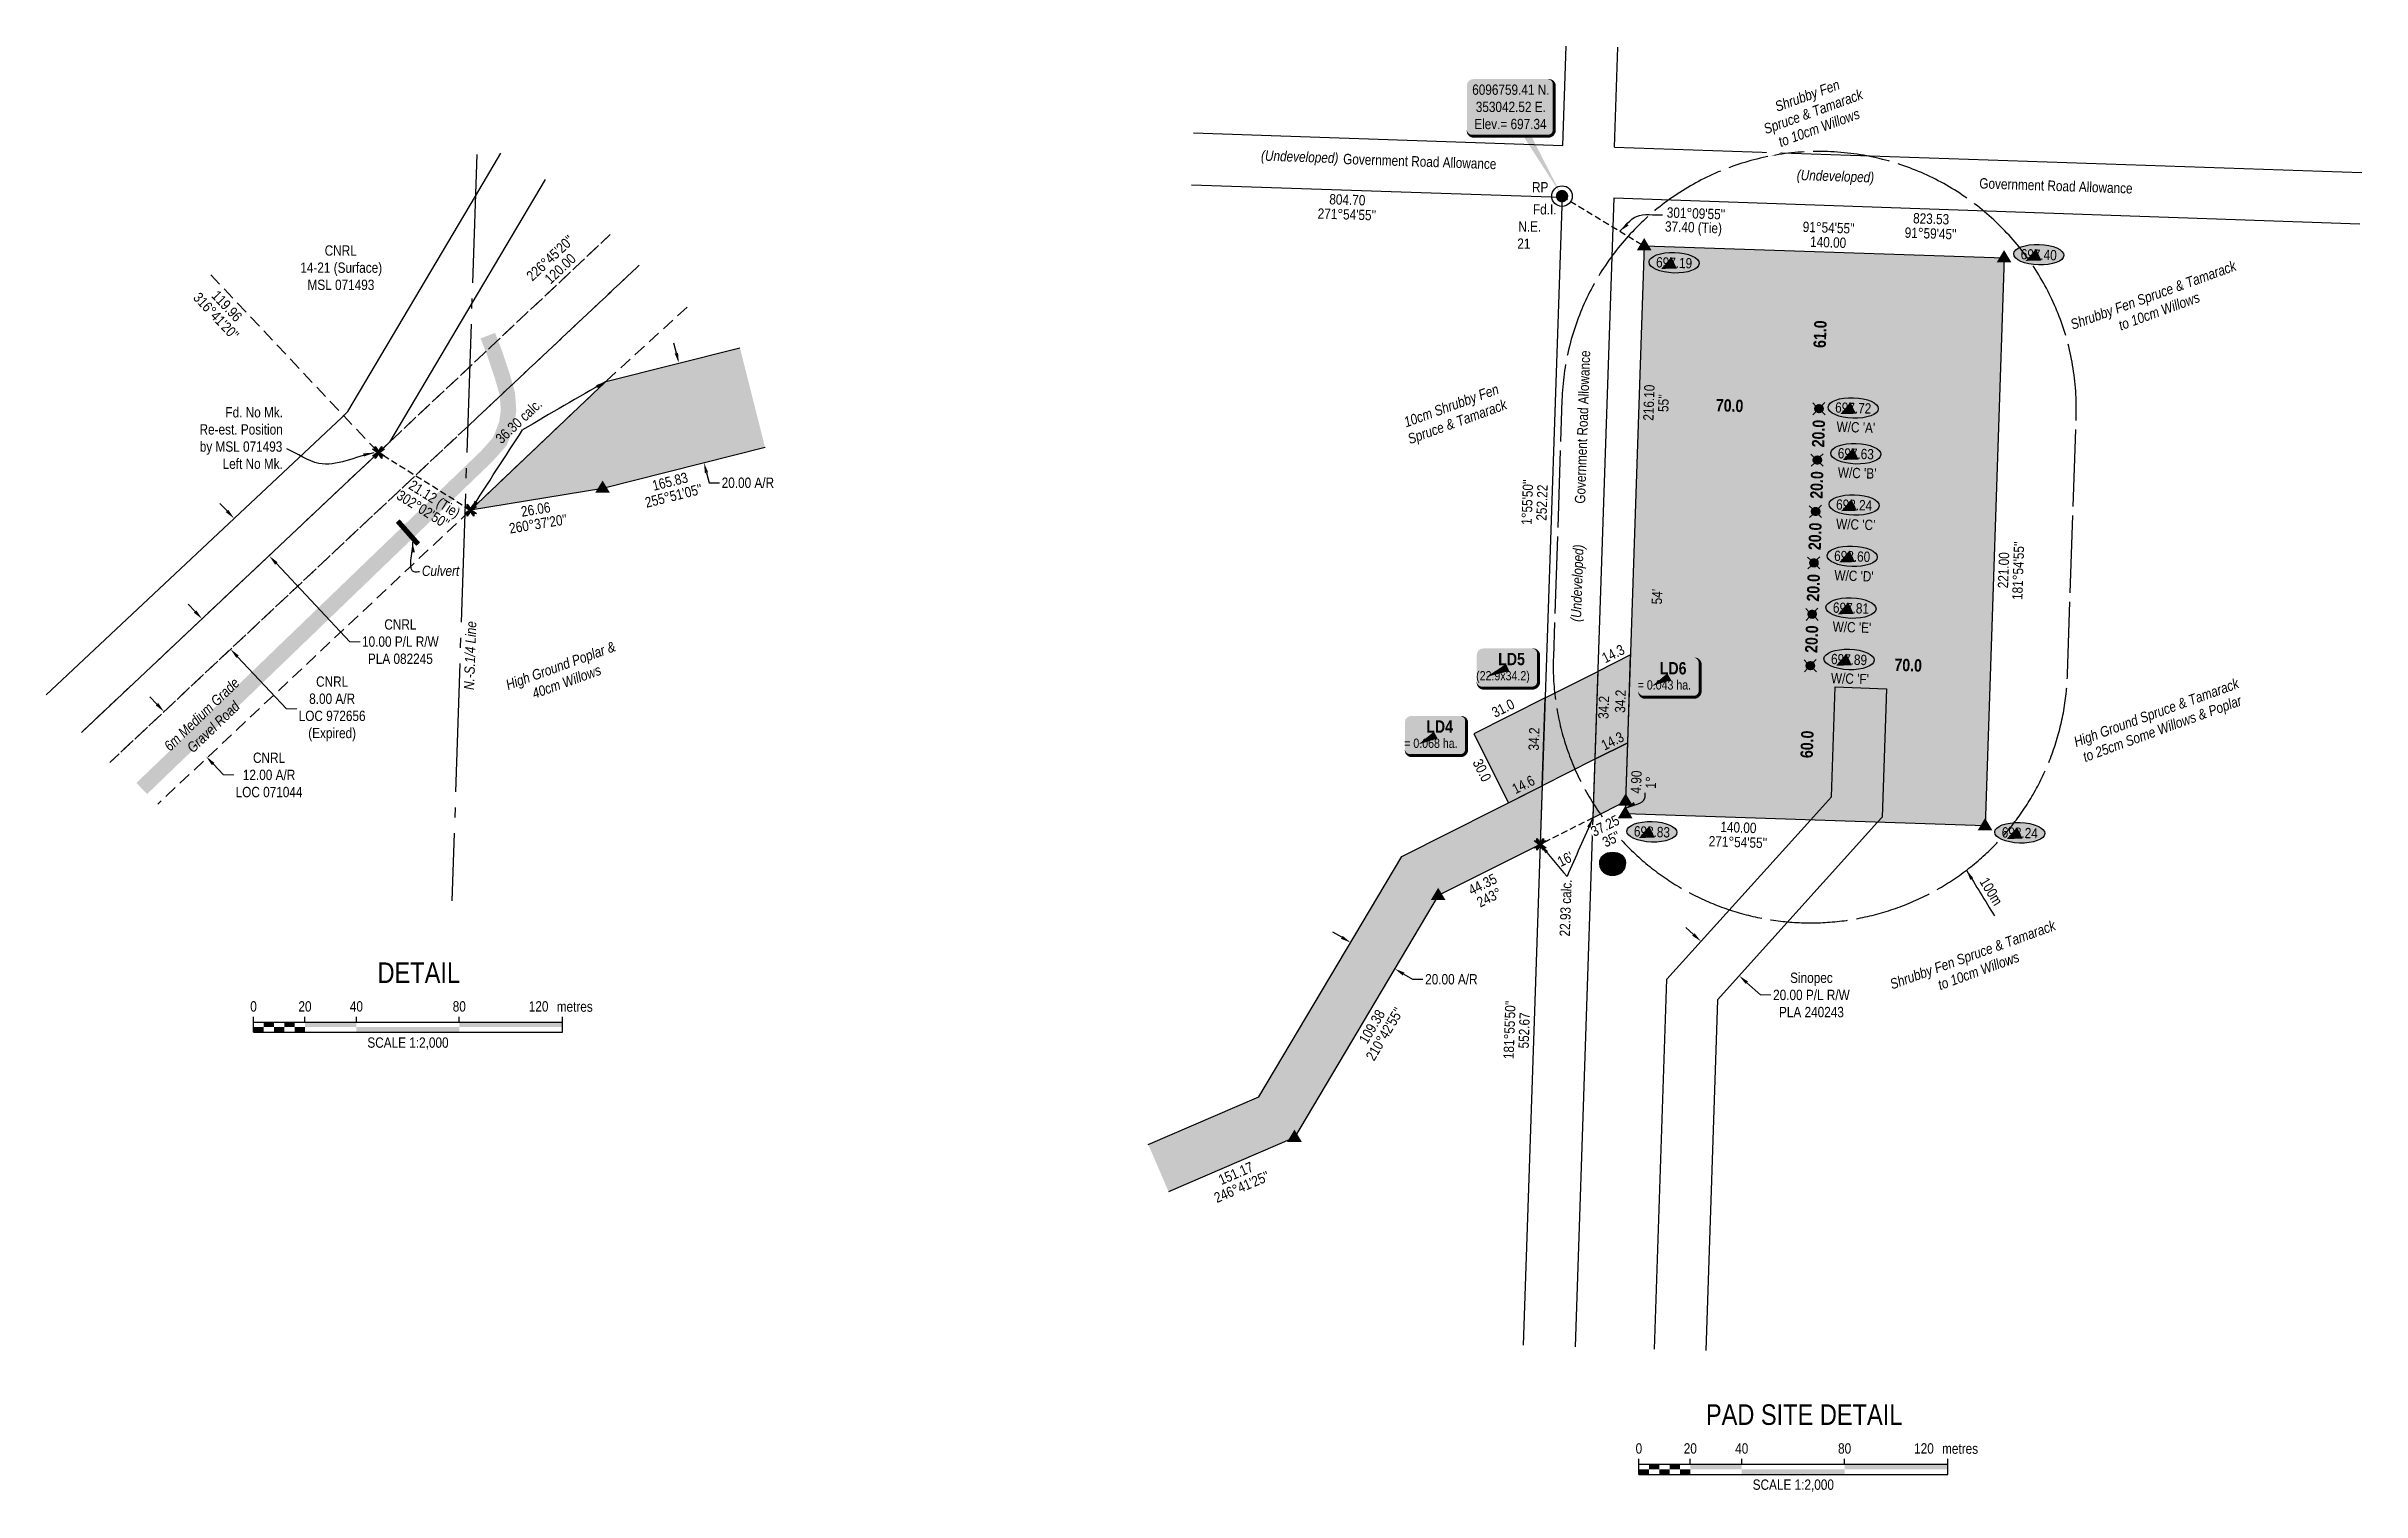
# Model space of a CAD drawing. Extents: x 350301 to 358197, y 6095407 to 6100410.
# Drawn here: x 354281 to 356531, y 6095407 to 6096812 of the extents above; entities that cross this region are included whole.
import ezdxf
from ezdxf.enums import TextEntityAlignment as Align

# ---------------------------------------------------------------- set-up
doc = ezdxf.new("R2010")
doc.units = 0
doc.header["$LTSCALE"] = 5
doc.header["$PDMODE"] = 34
doc.header["$PDSIZE"] = 0.03
for name, pattern in [('foc-ACCESSROAD', [3.75, 2.5, -1.25]), ('foc-BUFFER', [16.75, 15, -1.75]), ('foc-QUARTERLINE', [33, 25, -3, 2, -3]), ('foc-TIELINE', [1.875, 1.25, -0.625]), ('foc-TRAV', [1.875, 1.25, -0.625])]:
    doc.linetypes.add(name, pattern=pattern)
doc.layers.get('Defpoints').update_dxf_attribs({"color": 9})
for name, color, linetype in [('35', 37, 'Continuous'), ('AS-ROADS', 254, 'Continuous'), ('AUX-BUFFER', 7, 'foc-BUFFER'), ('C-RW', 13, 'Continuous'), ('DETAIL-T', 7, 'Continuous'), ('F-AR', 190, 'foc-ACCESSROAD'), ('F-RW', 190, 'Continuous'), ('F-WS', 190, 'foc-ACCESSROAD'), ('L-BD', 7, 'Continuous'), ('L-BD1', 253, 'Continuous'), ('L-MON', 1, 'Continuous'), ('L-QSEC', 8, 'foc-QUARTERLINE'), ('L-ROAD-T', 7, 'Continuous'), ('L-SEC', 7, 'Continuous'), ('L-TIE', 7, 'foc-TIELINE'), ('P-CROSSINGS', 250, 'Continuous'), ('P-ELEVATION', 7, 'Continuous'), ('P-PROPOSED', 10, 'Continuous'), ('P-PROPOSED-H', 21, 'Continuous'), ('P-TEMP-BLOCKS', 250, 'Continuous'), ('P-TEMP-H', 41, 'Continuous'), ('P-TEMP_WORKSPACE', 46, 'Continuous'), ('P-TRAV', 4, 'foc-TRAV'), ('P-TXT', 4, 'Continuous'), ('P-WORKAREA-COUNTY', 104, 'Continuous'), ('P-WORKAREA-COUNTY-H', 71, 'Continuous'), ('T-BUSH-T', 110, 'Continuous')]:
    doc.layers.add(name, color=color, linetype=linetype)
for name, color, linetype, lineweight in [('AS-GENERAL', 48, 'Continuous', 18), ('C-RW-T', 13, 'Continuous', 9), ('F-AR-T', 190, 'Continuous', 9), ('F-RW-T', 190, 'Continuous', 9), ('F-WS-T', 190, 'Continuous', 9), ('P-TEMP-T', 46, 'Continuous', 18), ('T-TEXT', 48, 'Continuous', 18)]:
    doc.layers.add(name, color=color, linetype=linetype, lineweight=lineweight)
doc.styles.add('100L', font='', dxfattribs={"height": 11})
doc.styles.add('175L', font='', dxfattribs={"height": 20})
doc.styles.add('80', font='', dxfattribs={"height": 10})
doc.styles.add('80CG', font='', dxfattribs={"height": 10})
doc.styles.add('80L', font='', dxfattribs={"height": 10})
doc.styles.add('80LS', font='', dxfattribs={"height": 10})
doc.styles.add('BOLD', font='')
doc.styles.add('Crossing', font='', dxfattribs={"height": 10})
doc.styles.get('100L').set_extended_font_data('Arial Narrow')
doc.styles.get('175L').set_extended_font_data('Arial Narrow')
doc.styles.get('80').set_extended_font_data('Arial Narrow')
doc.styles.get('80CG').set_extended_font_data('Arial Narrow')
doc.styles.get('80L').set_extended_font_data('Arial Narrow')
doc.styles.get('80LS').set_extended_font_data('Arial Narrow', italic=True)
doc.styles.get('BOLD').set_extended_font_data('Arial Narrow', bold=True)
doc.styles.get('Crossing').set_extended_font_data('Arial Narrow')
doc.dimstyles.new('CG2011', dxfattribs={"dimscale": 5, "dimtxt": 9, "dimasz": 2, "dimexe": 0.2, "dimexo": 0.0625, "dimgap": 0.5, "dimtad": 0, "dimtih": 1, "dimtoh": 1, "dimzin": 0, "dimdsep": 46, "dimtxsty": '80CG', "dimcen": 0.1, "dimse1": 1, "dimse2": 1, "dimclrd": 256, "dimclrt": 256, "dimaunit": 1, "dimadec": 4, "dimazin": 0, "dimtfac": 0.06, "dimtofl": 0, "dimtmove": 0, "dimatfit": 1, "dimfxl": 0.2, "dimtolj": 1, "dimtzin": 0, "dimlwd": -1, "dimarcsym": 0})
doc.dimstyles.new('Compass 5 000', dxfattribs={"dimscale": 5, "dimtxt": 9, "dimasz": 2, "dimexe": 0.2, "dimexo": 0.0625, "dimgap": 0.5, "dimtad": 0, "dimtih": 1, "dimtoh": 1, "dimzin": 0, "dimdsep": 46, "dimtxsty": '80CG', "dimcen": 0.1, "dimse1": 1, "dimse2": 1, "dimclrd": 256, "dimclrt": 256, "dimaunit": 1, "dimadec": 4, "dimazin": 0, "dimtfac": 0.06, "dimtofl": 0, "dimtmove": 0, "dimatfit": 1, "dimfxl": 0.2, "dimtolj": 1, "dimtzin": 0, "dimlwd": -1, "dimarcsym": 0})

msp = doc.modelspace()

# ---------------------------------------------------------------- texts
at = {"layer": 'AUX-BUFFER', "insert": (356167.7305073752, 6096005.577460952), "char_height": 9.999999999999968, "attachment_point": 1, "rotation": 301.51711395956045, "style": '80L'}
msp.add_mtext_dynamic_manual_height_columns('100m', width=34.23454800280283, gutter_width=224.999999999999, heights=[0], dxfattribs=at)
at = {"layer": 'DETAIL-T', "color": 3, "char_height": 19.99519999999996, "width": 223.8042979004898, "attachment_point": 5, "style": '80CG'}
for s, insert in [('DETAIL', (354642.8076836929, 6095911.79285321)), ('PAD SITE DETAIL', (355989.1726038073, 6095482.134591764))]:
    msp.add_mtext(s, dxfattribs=dict(at, insert=insert))
at = {"layer": 'F-WS-T', "insert": (354526.9522051028, 6096618.738095747), "char_height": 9.997599999999967, "attachment_point": 1, "style": '175L'}
msp.add_mtext_dynamic_manual_height_columns('\\pi24.39271;CNRL\\P\\pi0.66376;14-21 (Surface)\\P\\pi7.71186;MSL 071493', width=78.97599346248268, gutter_width=99.97599999999946, heights=[0], dxfattribs=at)
at = {"layer": 'L-BD', "linetype": 'Continuous', "style": '80L'}
for s, height, rotation, p in [("271°54'55''", 9.997599999999979, 358.0846999999937, (355544.7727885556, 6096648.858016479)), ('804.70', 9.997599999999979, 358.0846999999937, (355545.24893869, 6096663.096637296)), ("301°09'55''", 9.997599999999972, 358.0042000000349, (355884.0772647455, 6096649.814581092)), ('37.40 (Tie)', 9.997599999999972, 358.0042000000349, (355881.6034200523, 6096635.046923683)), ("91°54'55''", 9.997599999999972, 358.0846999999937, (356013.0025144738, 6096636.007492057)), ('140.00', 9.997599999999972, 358.0846999999937, (356012.5263643409, 6096621.768871257)), ('216.10', 9.997599999999972, 88.08470000000017, (355838.2790005872, 6096465.859410979)), ("55''", 9.997599999999972, 88.08470000000017, (355852.5176214033, 6096465.38326083)), ("302°02'50''", 9.997599999999979, 327.9528000000064, (354647.0325512281, 6096362.119958604)), ('21.12 (Tie)', 9.997599999999979, 327.9528000000064, (354657.5230925729, 6096371.265893735)), ('26.06', 9.997599999999979, 9.37780000000387, (354756.4003480167, 6096362.157158114)), ("260°37'20''", 9.997599999999979, 9.37780000000387, (354758.7217383259, 6096348.10097839)), ('221.00', 9.997599999999972, 88.08470000000017, (356182.9379340971, 6096302.963999134)), ("181°54'55''", 9.997599999999972, 88.08470000000017, (356197.1765549142, 6096302.487848985)), ("54'", 9.997599999999972, 88.08470000000017, (355846.2251931999, 6096277.28831776)), ('4.90', 9.997599999999972, 88.08470000000017, (355825.9429199622, 6096097.124820877)), ('1°', 9.997599999999972, 88.08470000000017, (355840.1815407794, 6096096.648670727)), ("35''", 9.997599999999972, 26.72359999999489, (355801.7128887339, 6096041.70562534)), ("271°54'55''", 9.997599999999972, 358.0846999999937, (355924.8147358863, 6096038.757409435)), ('140.00', 9.997599999999972, 358.0846999999937, (355925.2908860192, 6096052.996030264)), ("16'", 9.997599999999972, 26.72359999999489, (355757.06627144, 6096022.25996251)), ('44.35', 9.997599999999972, 26.72359999999489, (355676.6529426213, 6095997.717434351)), ('243°', 9.997599999999972, 26.72359999999489, (355683.0594435594, 6095984.992585141))]:
    msp.add_text(s, height=height, rotation=rotation, dxfattribs=at).set_placement(p, align=Align.MIDDLE)
at = {"layer": 'L-BD', "style": '80L'}
for s, height, rotation, p in [('823.53', 9.997599999999972, 358.0041999999958, (356112.6016167336, 6096644.603648363)), ("226°45'20''", 9.997599999999988, 43.24439999999863, (354770.439225606, 6096606.478485875)), ("91°59'45''", 9.997599999999972, 358.0041999999958, (356112.105461955, 6096630.365710585)), ('120.00', 9.997599999999988, 43.24439999999863, (354780.1997256343, 6096596.100736563)), ("316°41'20''", 9.997599999999988, 313.3015000000017, (354445.9472775587, 6096549.97631062)), ('119.96', 9.997599999999988, 313.3015000000017, (354456.3152864719, 6096559.747156695)), ('36.30 calc.', 9.997599999999988, 43.24439999999863, (354739.7930491286, 6096448.03316625)), ("255°51'05''", 9.997599999999972, 14.14859999999617, (354890.4453440521, 6096375.420500604)), ('165.83', 9.997599999999972, 14.14859999999617, (354886.9629442493, 6096389.234910954)), ("1°55'50''", 9.997599999999972, 88.0693999999999, (355720.0951884174, 6096369.157922177)), ('252.22', 9.997599999999972, 88.0693999999999, (355734.3336815769, 6096368.677969829)), ('109.38', 9.997599999999972, 59.28470000000104, (355569.1057326946, 6095859.469345455)), ("210°42'55''", 9.997599999999972, 59.28470000000104, (355581.3537441542, 6095852.192584036)), ("181°55'50''", 9.997599999999972, 88.0693999999999, (355702.803843301, 6095856.184689919)), ('552.67', 9.997599999999972, 88.0693999999999, (355717.0423364606, 6095855.704737586)), ('151.17', 9.997599999999972, 23.30969999999467, (355436.9340751457, 6095716.732235831)), ("246°41'25''", 9.997599999999972, 23.30969999999467, (355442.5714609138, 6095703.648470189))]:
    msp.add_text(s, height=height, rotation=rotation, dxfattribs=at).set_placement(p, align=Align.MIDDLE)
at = {"layer": 'L-BD', "char_height": 9.997599999999972, "attachment_point": 1, "rotation": 358.08469999983373, "style": '80L'}
for s, width, insert in [("W/C 'A'", 37.00789632742145, (356020.8712071051, 6096447.568158388)), ("W/C 'B'", 37.00789632742145, (356022.1070408716, 6096403.098510288)), ("W/C 'C'", 37.63530369440644, (356020.4320408715, 6096353.123510287)), ("W/C 'D'", 37.63530369440644, (356018.7570408724, 6096303.173510289)), ("W/C 'E'", 37.00789632742145, (356017.0820408714, 6096253.223510287)), ("W/C 'F'", 37.00789632742145, (356015.4070408714, 6096203.248510288))]:
    msp.add_mtext_dynamic_manual_height_columns(s, width=width, gutter_width=49.98799999999977, heights=[0], dxfattribs=dict(at, insert=insert))
at = {"layer": 'L-BD', "insert": (355752.3668101947, 6095974.8854792), "char_height": 9.997599999999972, "width": 54.52074544065462, "attachment_point": 2, "rotation": 88.06939999999771, "style": '80L'}
msp.add_mtext('22.93 calc.', dxfattribs=at)
at = {"layer": 'L-BD1', "color": 3, "style": 'BOLD'}
for s, rotation, p in [('61.0', 88.08470000000098, (356004.6334783278, 6096532.424249178)), ('70.0', 358.0782715573637, (355916.7472720669, 6096463.072795099)), ('20.0', 88.08470000000098, (356003.1100888944, 6096435.832232906)), ('20.0', 88.08470000000098, (356001.4350888947, 6096385.882232907)), ('20.0', 88.08470000000098, (355999.7600888954, 6096335.907232907)), ('20.0', 88.08470000000098, (355998.0850888945, 6096285.957232908)), ('20.0', 88.08470000000098, (355996.4100888944, 6096236.007232906)), ('70.0', 358.0782715573637, (356090.2854805232, 6096210.788006254)), ('60.0', 88.08470000000098, (355991.9374041312, 6096133.767960375))]:
    msp.add_text(s, height=11.99169790161599, rotation=rotation, dxfattribs=at).set_placement(p, align=Align.MIDDLE)
at = {"layer": 'L-MON', "attachment_point": 1, "style": '100L'}
for s, width, gutter_width, insert, char_height in [('\\pi15.20232;Fd.I. \\P\\pi0.95266;N.E. 21', 36.18458390177333, 54.99999999999976, (355710.4142049129, 6096658.753820248), 9.99999999999997), ('\\pi26.076;Fd. No Mk.\\P\\pi0.97971;Re-est. Position \\P\\pi1.1843;by MSL 071493\\P\\pi23.37543;Left No Mk.', 80.14215280763966, 274.999999999999, (354428.7695406828, 6096461.51083726), 9.997599999999979)]:
    msp.add_mtext_dynamic_manual_height_columns(s, width=width, gutter_width=gutter_width, heights=[0], dxfattribs=dict(at, insert=insert, char_height=char_height))
at = {"layer": 'L-QSEC', "insert": (354686.548365035, 6096186.864914044), "char_height": 9.997599999999979, "attachment_point": 1, "rotation": 88.09549208640394, "style": '80L'}
msp.add_mtext_dynamic_manual_height_columns('{\\fArial Narrow|b0|i1|c0|p34;N.-S.1/4 Line}', width=66.44830505866268, gutter_width=49.98799999999983, heights=[0], dxfattribs=at)
at = {"layer": 'L-ROAD-T', "style": '80L'}
for height, rotation, p in [(9.999999999999964, 358.0643508674125, (355615.6253830366, 6096700.302006866)), (9.999999999999964, 358.0643508674125, (356233.8918477847, 6096676.627735312)), (9.99759999999997, 88.06940000374198, (355773.7555173797, 6096442.141958776))]:
    msp.add_text('Government Road Allowance', height=height, rotation=rotation, dxfattribs=at).set_placement(p, align=Align.MIDDLE_CENTER)
at = {"layer": 'P-TEMP-T', "linetype": 'Continuous', "style": '80L'}
for s, rotation, p in [('14.3', 26.72359999999489, (355803.5438594545, 6096221.855151533)), ('34.2', 88.0693999999999, (355794.346667855, 6096169.620378795)), ('34.2', 88.0693999999999, (355810.5481183928, 6096175.629214097)), ('31.0', 26.72359999999489, (355696.5622599424, 6096168.922938023)), ('34.2', 88.0693999999999, (355726.5910489929, 6096138.981365193)), ('14.3', 26.72359999999489, (355802.8758820025, 6096137.06381086)), ('30.0', 296.723599999992, (355676.1527723075, 6096108.561464111)), ('14.6', 26.72359999999489, (355716.2948937228, 6096094.655826121))]:
    msp.add_text(s, height=9.997599999999979, rotation=rotation, dxfattribs=at).set_placement(p, align=Align.MIDDLE)
at = {"layer": 'T-BUSH-T', "attachment_point": 2, "rotation": 19.999999999999954, "style": '80LS'}
for s, insert, char_height, width in [('Shrubby Fen Spruce & Tamarack \\Pto 10cm Willows', (356326.7186496651, 6096575.145595879), 9.997599999999972, 170.6797637216912), ('High Ground Poplar & \\P40cm Willows', (354778.9575962903, 6096215.04184176), 9.997599999999979, 111.9694373915413), ('High Ground Spruce & Tamarack \\Pto 25cm Some Willows & Poplar', (356329.7345119555, 6096169.390989895), 9.997599999999972, 170.0387170641191), ('Shrubby Fen Spruce & Tamarack \\Pto 10cm Willows', (356151.2261752411, 6095933.954912631), 9.997599999999972, 170.6797637216912)]:
    msp.add_mtext(s, dxfattribs=dict(at, insert=insert, char_height=char_height, width=width))
at = {"layer": 'T-BUSH-T', "insert": (355644.5409031525, 6096467.774650083), "char_height": 9.99759999999997, "width": 101.9172802291947, "attachment_point": 2, "rotation": 19.999999999999954, "style": '80LS', "bg_fill": 2}
msp.add_mtext('10cm Shrubby Fen Spruce & Tamarack', dxfattribs=at)
at = {"layer": 'T-TEXT', "style": '80LS'}
for height, rotation, p in [(9.999999999999964, 358.0643508674125, (355498.9571709768, 6096704.894841912)), (9.999999999999964, 358.0643508674125, (356019.6288565959, 6096686.070623264)), (9.99759999999997, 88.06940000374198, (355768.5623459264, 6096290.446085528))]:
    msp.add_text('(Undeveloped)', height=height, rotation=rotation, dxfattribs=at).set_placement(p, align=Align.MIDDLE_CENTER)
at = {"layer": 'T-TEXT', "insert": (354645.8516600535, 6096307.408573328), "char_height": 9.992308770199987, "attachment_point": 1, "style": '80L'}
msp.add_mtext_dynamic_manual_height_columns('{\\fArial Narrow|b0|i1|c0|p34;Culvert}', width=36.81694625920864, gutter_width=49.98799999999991, heights=[0], dxfattribs=at)
at = {"layer": 'T-TEXT', "insert": (354393.7973282213, 6096133.296928418), "char_height": 9.992308770199987, "attachment_point": 1, "rotation": 43.928761369501615, "style": '80L'}
msp.add_mtext_dynamic_manual_height_columns('\\pi0.52708;{\\fArial Narrow|b0|i1|c0|p34;6m Medium Grade \\P\\pi15.45079;Gravel Road}', width=94.61107820884311, gutter_width=49.98799999999991, heights=[0], dxfattribs=at)

# ---------------------------------------------------------------- blocks, each defined once
blk = doc.blocks.new('TEMP')
h = blk.add_hatch(color=255)
h.dxf.hatch_style = 1
h.paths.add_polyline_path([(-5.274161e-10, 0.2514284397220763), (-0.6656854269836912, 1.152061669657268), (-0.6656854269836914, 0.6656854303339061), (-1.152061663105632, 0.6656854303339061), (-0.2514284404497629, 5.273253e-10), (-1.152061661774314, -0.665685419564579), (-0.6656854224511335, -0.6656854195645793), (-0.6656854224511335, -1.152061655686338), (-5.273251e-10, -0.2514284436956587), (0.6656854183820542, -1.152061663420681), (0.6656854183820542, -0.6656854208922597), (1.152061656810019, -0.6656854053035205), (0.2514284429676993, 5.273253e-10), (1.152061671303363, 0.6656854258011663), (0.6656854287749412, 0.6656854258011663), (0.6656854131859291, 1.15206166422904)])
h.paths.add_polyline_path([(0.5656854229146121, 0.8485281473411305), (0.5656854319800914, 0.5656854258011663), (0.8485281444547581, 0.5656854258011663), (0.0831890339399251, 0), (0.8485281399220186, -0.5656854150320215), (0.5656854183820542, -0.5656854240973189), (0.5656854183820542, -0.8485281365719859), (0, -0.08318903609469999), (-0.5656854224511337, -0.8485281320390644), (-0.5656854224511337, -0.5656854195645792), (-0.8485281349258001, -0.5656854195645794), (-0.0831890328488955, 0), (-0.8485281394583584, 0.5656854303339058), (-0.5656854269836913, 0.5656854303339061), (-0.5656854269836913, 0.8485281428085727), (0, 0.0831890306941206)], flags=16)
h = blk.add_hatch(color=1)
h.dxf.hatch_style = 1
h.paths.add_polyline_path([(0, 0.0831890306941205), (-0.5656854269836911, 0.8485281428085727), (-0.5656854269836912, 0.5656854303339061), (-0.8485281394583578, 0.5656854303339061), (-0.0831890328488953, -1e-16), (-0.8485281349258001, -0.5656854195645793), (-0.5656854224511337, -0.5656854195645793), (-0.5656854224511337, -0.848528132039064), (0, -0.08318903609469999), (0.5656854183820542, -0.8485281365719856), (0.5656854183820542, -0.5656854240973191), (0.8485281399220184, -0.5656854150320213), (0.0831890339399251, -1e-16), (0.8485281444547581, 0.5656854258011663), (0.5656854319800914, 0.5656854258011663), (0.5656854229146121, 0.8485281473411308)])
at = {"color": 1}
for p, q in [((-0.0831890328488953, 0), (0.0831890339399252, 0)), ((0, 0.0831890306941205), (0, -0.08318903609469999))]:
    blk.add_line(p, q, dxfattribs=at)
at = {"color": 255, "flags": 128}
blk.add_lwpolyline([(-0.251428440449763, 5.27325e-10), (-1.152061663105632, 0.6656854303339061), (-0.6656854269836914, 0.6656854303339061), (-0.6656854269836914, 1.152061669657268), (-5.274159999999999e-10, 0.2514284397220763), (0.6656854131859291, 1.15206166422904), (0.6656854287749412, 0.6656854258011663), (1.152061671303363, 0.6656854258011663), (0.2514284429676991, 5.27325e-10), (1.152061656810019, -0.6656854053035204), (0.6656854183820542, -0.6656854208922596), (0.6656854183820542, -1.152061663420681), (-5.27325e-10, -0.2514284436956586), (-0.6656854224511335, -1.152061655686338), (-0.6656854224511335, -0.6656854195645793), (-1.152061661774314, -0.6656854195645793)], close=True, dxfattribs=at)
at = {"color": 1, "flags": 128}
blk.add_lwpolyline([(-0.0831890328488953, 0), (-0.8485281394583578, 0.5656854303339061), (-0.5656854269836913, 0.5656854303339061), (-0.5656854269836913, 0.8485281428085727), (0, 0.0831890306941205), (0.5656854229146121, 0.8485281473411305), (0.5656854319800914, 0.5656854258011663), (0.8485281444547581, 0.5656854258011663), (0.0831890339399252, 0), (0.8485281399220184, -0.5656854150320214), (0.5656854183820542, -0.5656854240973189), (0.5656854183820542, -0.8485281365719856), (0, -0.08318903609469999), (-0.5656854224511335, -0.848528132039064), (-0.5656854224511335, -0.5656854195645792), (-0.8485281349258001, -0.5656854195645792)], close=True, dxfattribs=at)
blk = doc.blocks.new('*D57')
at = {"layer": 'Defpoints', "color": 0, "linetype": 'Continuous', "transparency": 16777216}
for p in [(354444.8751567174, 6096336.032508677), (354497.5066783531, 6096316.879632436), (354479.1120229214, 6096299.595625214)]:
    blk.add_point(p, dxfattribs=at)
at = {"layer": 'F-RW-T', "transparency": 16777216}
for p, q in [((354456.4221779867, 6096360.604170279), (354449.574543824, 6096367.891824659)), ((354504.3543125158, 6096309.591978054), (354575.8081476795, 6096233.546610781)), ((354575.8081476795, 6096233.546610781), (354585.8081476795, 6096233.546610782))]:
    blk.add_line(p, q, dxfattribs=at)
at = {"layer": 'F-RW-T', "linetype": 'Continuous', "transparency": 16777216}
for points in [[(354457.6367870504, 6096361.745442639), (354455.207568923, 6096359.462897917), (354463.269812149, 6096353.316515898)], [(354505.5689215795, 6096310.733250415), (354503.1397034521, 6096308.450705694), (354497.5066783531, 6096316.879632436)]]:
    blk.add_solid(points, dxfattribs=at)
at = {"layer": 'F-RW-T', "linetype": 'Continuous', "transparency": 16777216, "insert": (354624.8940958371, 6096233.546610781), "char_height": 10, "attachment_point": 5, "style": '80CG'}
blk.add_mtext('\\A1;CNRL\\P10.00 P/L R/W\\PPLA 082245', dxfattribs=at)
blk = doc.blocks.new('*D58')
at = {"layer": 'Defpoints', "color": 0, "linetype": 'Continuous', "transparency": 16777216}
for p in [(354428.8104243586, 6096252.33117952), (354456.3726589018, 6096222.989023047), (354459.8238511006, 6096226.230862784)]:
    blk.add_point(p, dxfattribs=at)
at = {"layer": 'F-AR-T', "transparency": 16777216}
for p, q in [((354425.4150743168, 6096262.861699477), (354418.5685320762, 6096270.150379697)), ((354466.6703933417, 6096218.942182564), (354514.2744252509, 6096168.263963755)), ((354514.2744252509, 6096168.263963755), (354524.2744252514, 6096168.263963755))]:
    blk.add_line(p, q, dxfattribs=at)
at = {"layer": 'F-AR-T', "linetype": 'Continuous', "transparency": 16777216}
for points in [[(354426.6298543536, 6096264.002789851), (354424.20029428, 6096261.720609103), (354432.2616165574, 6096255.573019258)], [(354467.8851733785, 6096220.083272938), (354465.4556133049, 6096217.801092191), (354459.8238511006, 6096226.230862784)]]:
    blk.add_solid(points, dxfattribs=at)
at = {"layer": 'F-AR-T', "linetype": 'Continuous', "transparency": 16777216, "insert": (354558.5752438055, 6096168.263963755), "char_height": 10, "attachment_point": 5, "style": '80CG'}
blk.add_mtext('\\A1;CNRL\\P8.00 A/R\\PLOC 972656\\P(Expired)', dxfattribs=at)
blk = doc.blocks.new('*D59')
at = {"layer": 'Defpoints', "color": 0, "linetype": 'Continuous', "transparency": 16777216}
for p in [(354415.5273390119, 6096184.621417469), (354456.437505764, 6096141.089814026), (354436.0904545742, 6096121.968045213)]:
    blk.add_point(p, dxfattribs=at)
at = {"layer": 'F-AR-T', "transparency": 16777216}
for p, q in [((354388.3320356528, 6096172.786722297), (354381.4837834835, 6096180.073795936)), ((354442.9387067435, 6096114.680971574), (354452.9899402992, 6096103.985676297)), ((354452.9899402992, 6096103.985676297), (354462.9899402992, 6096103.985676296))]:
    blk.add_line(p, q, dxfattribs=at)
at = {"layer": 'F-AR-T', "linetype": 'Continuous', "transparency": 16777216}
for points in [[(354389.5465479265, 6096173.928097658), (354387.1175233796, 6096171.645346935), (354395.1802878221, 6096165.499648657)], [(354444.1532190172, 6096115.822346936), (354441.7241944703, 6096113.539596213), (354436.0904545742, 6096121.968045213)]]:
    blk.add_solid(points, dxfattribs=at)
at = {"layer": 'F-AR-T', "linetype": 'Continuous', "transparency": 16777216, "insert": (354497.2805269295, 6096103.985676297), "char_height": 10, "attachment_point": 5, "style": '80CG'}
blk.add_mtext('\\A1;CNRL\\P12.00 A/R\\PLOC 071044', dxfattribs=at)
blk = doc.blocks.new('*D60')
at = {"layer": 'Defpoints', "color": 0, "linetype": 'Continuous', "transparency": 16777216}
for p in [(354904.7730237024, 6096506.623050323), (354920.0039778023, 6096407.358892389), (354929.2109170712, 6096409.67981979)]:
    blk.add_point(p, dxfattribs=at)
at = {"layer": 'P-TXT', "transparency": 16777216}
for p, q in [((354893.1217084464, 6096513.99877317), (354890.6773324597, 6096523.695423418)), ((354922.448353789, 6096397.662242141), (354924.892729776, 6096387.965591893)), ((354924.892729776, 6096387.965591893), (354934.8927297762, 6096387.965591893))]:
    blk.add_line(p, q, dxfattribs=at)
at = {"layer": 'P-TXT', "linetype": 'Continuous', "transparency": 16777216}
for points in [[(354894.7378168211, 6096514.406169168), (354891.5056000715, 6096513.591377172), (354895.5660844333, 6096504.302122922)], [(354924.0644621637, 6096398.069638139), (354920.8322454141, 6096397.254846143), (354920.0039778023, 6096407.358892389)]]:
    blk.add_solid(points, dxfattribs=at)
at = {"layer": 'P-TXT', "linetype": 'Continuous', "transparency": 16777216, "insert": (354962.628064018, 6096387.965591893), "char_height": 10, "attachment_point": 5, "style": '80CG'}
blk.add_mtext('\\A1;20.00 A/R', dxfattribs=at)
blk = doc.blocks.new('*U65')
at = {"color": 0}
for p, q in [((-150.0000000000342, 0), (-150.0000000000342, 15.00000000000273)), ((-150.0000000000342, 10.00000000000182), (150.2392182250246, 10.00000000000159)), ((-150.0000000000342, 0), (150.2392182250246, -2.274e-13)), ((-100.0000000000232, 10.00000000000182), (-100.0000000000232, 15.00000000000273)), ((-50.00000000001134, 10.00000000000182), (-50.00000000001134, 15.00000000000273)), ((50.00000000001134, 10.00000000000182), (50.00000000001134, 15.00000000000273)), ((150.2392182250246, -2.274e-13), (150.2392182250246, 15.0000000000025))]:
    blk.add_line(p, q, dxfattribs=at)
for points in [[(-150.0000000000342, 5.000000000000909), (-140.0000000000233, 5.000000000000909), (-150.0000000000342, 0), (-140.0000000000233, 0)], [(-140.0000000000342, 10.00000000000091), (-130.0000000000232, 10.00000000000091), (-140.0000000000342, 5), (-130.0000000000232, 5)], [(-130.0000000000342, 5.000000000000909), (-120.0000000000233, 5.000000000000909), (-130.0000000000342, 0), (-120.0000000000233, 0)], [(-120.0000000000342, 10.00000000000091), (-110.0000000000233, 10.00000000000091), (-120.0000000000342, 5), (-110.0000000000233, 5)], [(-110.0000000000342, 5.000000000000909), (-100.0000000000232, 5.000000000000909), (-110.0000000000342, 0), (-100.0000000000232, 0)], [(-100.0000000000232, 10.00000000000182), (-50.00000000001134, 10.00000000000182), (-100.0000000000232, 5.000000000000909), (-50.00000000001134, 5.000000000000909)], [(-50.00000000001134, 5.000000000000909), (50.00000000001134, 5.000000000000909), (-50.00000000001134, 0), (50.00000000001134, 0)], [(50.00000000001134, 10.00000000000182), (150.2392182250246, 10.00000000000159), (50.00000000001134, 5.000000000000909), (150.2392182250246, 5.000000000000682)]]:
    blk.add_solid(points, dxfattribs=at)
at = {"color": 0, "style": '80'}
blk.add_text('metres', height=10.00000000000227, dxfattribs=at).set_placement((162.2392182250246, 20.0000000000025), align=Align.CENTER)
for s, insert, char_height, attachment_point in [('0', (-150.0000000000342, 30.21145975443656), 10, 2), ('20', (-100.0000000000232, 30.21145975443656), 10, 2), ('40', (-50.00000000001134, 30.21145975443656), 10, 2), ('80', (50.00000000001134, 30.21145975443656), 10, 2), ('120', (136.6959500629242, 30.21828103683765), 10, 3), ('SCALE 1:2,000', (0.1196091124951968, -5.000000000000114), 10.00000000000227, 2)]:
    blk.add_mtext(s, dxfattribs=dict(at, insert=insert, char_height=char_height, attachment_point=attachment_point))
blk = doc.blocks.new('STRIA')
blk.add_hatch(color=255).paths.add_polyline_path([(-0.0414550714867801, 1.521379340009161), (-1.474693147280959, -0.867350786313807), (1.391783004306489, -0.867350786313807)])
blk = doc.blocks.new('STRIAA')
blk.add_blockref('STRIA', (0, 0))
blk = doc.blocks.new('STRIB')
at = {"color": 1}
blk.add_solid([(-1.121455071486707, -0.6673507863138184), (-0.0414550714867801, 1.132649213686192), (1.038544928513147, -0.6673507863138184)], dxfattribs=at)
blk = doc.blocks.new('STRIBB')
blk.add_blockref('STRIB', (0, 0))
blk = doc.blocks.new('STRICC')
for name in ['STRIAA', 'STRIBB']:
    blk.add_blockref(name, (0, 0))
blk = doc.blocks.new('fdspike')
blk.add_blockref('STRICC', (0, 0))
blk = doc.blocks.new('WC')
at = {"layer": 'L-MON'}
h = blk.add_hatch(color=255, dxfattribs=at)
h.dxf.hatch_style = 1
edge = h.paths.add_edge_path()
edge.add_arc((1e-16, -3.47e-14), 0.9, 0, 360)
at = {"layer": 'L-MON', "color": 240, "flags": 128}
for points in [[(-0.6221317521915455, 0.5029434191984639), (-1.231742929986921, 1.120400313844549)], [(0.5200624085104745, 0.6078939802747209), (1.126191209577769, 1.206321004927269)], [(-1.178786742863962, -1.184577638598091), (-0.5588098224687501, -0.5724784557627332)], [(1.15915571353878, -1.184577638598091), (0.5567817565693919, -0.5744511080601575)]]:
    blk.add_lwpolyline(points, dxfattribs=at)
at = {"layer": 'L-MON', "color": 240}
for radius in [0.8, 0.3730220647719884]:
    blk.add_circle((1e-16, -3.47e-14), radius, dxfattribs=at)
blk = doc.blocks.new('fdia')
at = {"color": 255, "const_width": 1}
blk.add_lwpolyline([(-0.5, 0, 1), (0.5, 0, 1)], format="xyb", close=True, dxfattribs=at)
blk = doc.blocks.new('Fdiaa')
blk.add_blockref('fdia', (0, 0))
blk = doc.blocks.new('fdib')
at = {"color": 1, "const_width": 1.6}
blk.add_lwpolyline([(-0.3999999999996362, 0, 0.9999999999999998), (0.3999999999996362, 0, 1)], format="xyb", close=True, dxfattribs=at)
at = {"color": 1}
blk.add_circle((0, 0), 0.8, dxfattribs=at)
blk = doc.blocks.new('Fdibb')
blk.add_blockref('fdib', (0, 0))
blk = doc.blocks.new('fdicc')
for name in ['Fdibb', 'Fdiaa']:
    blk.add_blockref(name, (0, 0))
blk = doc.blocks.new('FDI')
blk.add_blockref('fdicc', (0, 0))
blk = doc.blocks.new('we')
at = {"layer": 'P-ELEVATION'}
h = blk.add_hatch(color=111, dxfattribs=at)
h.dxf.hatch_style = 1
edge = h.paths.add_edge_path()
edge.add_ellipse((0, 0), major_axis=(-24.375, 0), ratio=0.4102564102564102, start_angle=0, end_angle=360)
at = {"layer": 'P-ELEVATION', "color": 7, "flags": 128}
blk.add_lwpolyline([(0, 0, 12.5, 0, 0), (-12.42052458118451, -6.430406050246802, 0, 0, 0)], format="xyseb", dxfattribs=at)
at = {"layer": 'P-ELEVATION', "color": 7}
blk.add_ellipse((0, 0), major_axis=(-24.375, 0), ratio=0.4102564102564102, dxfattribs=at)
at = {"layer": 'P-ELEVATION', "style": '80'}
blk.add_attdef('ELEVATION', text='', height=10, dxfattribs=at).set_placement((0, 0), align=Align.MIDDLE_CENTER)
blk = doc.blocks.new('*U53')
h = blk.add_hatch(color=191)
edge = h.paths.add_edge_path()
edge.add_line((-23.99999999999998, -20), (23.99999999999998, -20))
edge.add_arc((23.99999999999998, -14), 6, 270, 360)
edge.add_line((29.99999999999998, -14), (29.99999999999998, 12.5))
edge.add_arc((23.99999999999998, 12.5), 6, 0, 90)
edge.add_line((23.99999999999998, 18.5), (-23.99999999999998, 18.5))
edge.add_arc((-23.99999999999998, 12.5), 6, 90, 180)
edge.add_line((-29.99999999999998, 12.5), (-29.99999999999998, -14))
edge.add_arc((-23.99999999999998, -14), 6, 180, 270)
at = {"color": 250, "flags": 128}
blk.add_lwpolyline([(-23.99999999999998, -20, 3, 3, 0), (23.99999999999998, -20, 3, 3, 0.414213562373095), (29.99999999999998, -14, 3, 3, 0), (29.99999999999998, 12.5, 3, 0, 0.414213562373095), (23.99999999999998, 18.5, 0, 0, 0), (-23.99999999999998, 18.5, 0, 0, 0.414213562373095), (-29.99999999999998, 12.5, 0, 0, 0), (-29.99999999999998, -14, 0, 3, 0.414213562373095)], format="xyseb", close=True, dxfattribs=at)
at = {"flags": 128}
blk.add_lwpolyline([(-16.83385927497203, -9.101757569121474, 0, 7.5, 0), (-3.398394867633905e-15, 0, 0, 0, 0)], format="xyseb", dxfattribs=at)
at = {"color": 250}
for tag, p, height, style in [('TEMP_AREA_W1_001', (-9.212824010914055, 2.244292974654144), 12, 'BOLD'), ('ENTER_TEXT_001', (-30.65893587994544, -12.47010782646594), 9, '80')]:
    blk.add_attdef(tag, p, '', height=height, dxfattribs=dict(at, style=style))
blk = doc.blocks.new('*D54')
at = {"layer": 'Defpoints', "color": 0, "linetype": 'Continuous', "transparency": 16777216}
for p in [(355543.4259818061, 6095932.708270546), (355548.4134481838, 6095941.10301399), (355586.4014606099, 6095907.175774283)]:
    blk.add_point(p, dxfattribs=at)
at = {"layer": 'P-TXT', "transparency": 16777216}
for p, q in [((355539.8162891045, 6095946.210739097), (355531.2191300252, 6095951.318464203)), ((355599.9860860673, 6095910.462792619), (355608.583245147, 6095905.355067512)), ((355608.583245147, 6095905.355067512), (355618.5832451475, 6095905.355067513))]:
    blk.add_line(p, q, dxfattribs=at)
at = {"layer": 'P-TXT', "linetype": 'Continuous', "transparency": 16777216}
for points in [[(355540.6675766222, 6095947.643598944), (355538.9650015864, 6095944.777879249), (355548.4134481838, 6095941.10301399)], [(355600.837373585, 6095911.895652466), (355599.1347985491, 6095909.029932773), (355591.388926988, 6095915.570517726)]]:
    blk.add_solid(points, dxfattribs=at)
at = {"layer": 'P-TXT', "linetype": 'Continuous', "transparency": 16777216, "insert": (355646.3185793897, 6095905.355067512), "char_height": 10, "attachment_point": 5, "style": '80CG'}
blk.add_mtext('\\A1;20.00 A/R', dxfattribs=at)
blk = doc.blocks.new('*U52')
at = {"layer": '35', "color": 3}
blk.add_circle((0, 0), 10, dxfattribs=at)
at = {"layer": '35', "color": 3, "style": '80'}
blk.add_attdef('RP_001', (-29.19610739956899, 3.6284998475527), '', height=10, dxfattribs=at)
blk = doc.blocks.new('xing2')
h = blk.add_hatch(color=50)
h.dxf.hatch_style = 1
edge = h.paths.add_edge_path()
edge.add_ellipse((0, 0), major_axis=(-12.5, 0), ratio=0.8162973455633619, start_angle=0, end_angle=360)
h = blk.add_hatch(color=250)
h.dxf.hatch_style = 1
edge = h.paths.add_edge_path()
edge.add_ellipse((0, -2.047489049626165), major_axis=(-12.5, 0), ratio=0.8162973455633619, start_angle=0, end_angle=180)
edge.add_line((12.5, -2.047489049626165), (12.5, 0))
edge.add_ellipse((0, 0), major_axis=(-12.5, 0), ratio=0.8162973455633619, start_angle=0, end_angle=180, ccw=False)
edge.add_line((-12.5, 0), (-12.5, -2.047489049626165))
at = {"color": 250}
blk.add_ellipse((0, 0), major_axis=(-12.5, 0), ratio=0.8162973455633619, dxfattribs=at)
blk.add_ellipse((0, -2.047489049626165), major_axis=(-12.5, 0), ratio=0.8162973455633619, start_param=0, end_param=3.141592653589793, dxfattribs=at)
at = {"color": 250, "style": 'Crossing'}
blk.add_attdef('CROSSING', text='', height=9, dxfattribs=at).set_placement((0.08916442567715421, 0.0199513138486509), align=Align.MIDDLE_CENTER)
at = {"color": 250, "style": 'Crossing', "flags": 1}
for tag, p in [('DESCRIPTION', (0.08916442567715421, -25.770021277247)), ('OWNER', (0.08916442567715421, -12.49201765665748)), ('LOCATION', (0.08916442567715421, -39.30337514164421)), ('DWG_REF', (0.08916442567715421, -52.83672900604233))]:
    blk.add_attdef(tag, text='', height=9, dxfattribs=at).set_placement(p, align=Align.MIDDLE_CENTER)
blk = doc.blocks.new('*U63')
h = blk.add_hatch(color=254)
edge = h.paths.add_edge_path()
edge.add_line((-36.49999999999998, -28.5), (36.49999999999998, -28.5))
edge.add_arc((36.49999999999999, -22.49999999999999), 6.000000000000007, 269.9999999999999, 359.9999999999999)
edge.add_line((42.49999999999999, -22.5), (42.49999999999999, 21))
edge.add_arc((36.49999999999999, 20.99999999999999), 6.000000000000007, 6.785183320455494e-14, 90.00000000000007)
edge.add_line((36.49999999999998, 27), (-36.49999999999998, 27))
edge.add_arc((-36.49999999999999, 20.99999999999999), 6.000000000000007, 89.99999999999993, 179.9999999999999)
edge.add_line((-42.49999999999999, 21), (-42.49999999999999, -22.5))
edge.add_arc((-36.49999999999999, -22.49999999999999), 6.000000000000007, 180, 270.0000000000001)
at = {"color": 1, "flags": 128}
blk.add_lwpolyline([(-36.49999999999998, -28.5, 3, 3, 0), (36.49999999999998, -28.5, 3, 3, 0.4142135623730951), (42.49999999999999, -22.5, 3, 3, 0), (42.49999999999999, 21, 3, 0, 0.4142135623730951), (36.49999999999998, 27, 0, 0, 0), (-36.49999999999998, 27, 0, 0, 0.4142135623730951), (-42.49999999999999, 21, 0, 0, 0), (-42.49999999999999, -22.5, 0, 3, 0.4142135623730951)], format="xyseb", close=True, dxfattribs=at)
blk.add_lwpolyline([(50.06121421946922, -86.7674587229283, 0, 9.999999999999998, 0), (0, 0, 4.999999999999999, 4.999999999999999, 0)], format="xyseb", dxfattribs=at)
at = {"color": 1, "style": '80'}
blk.add_attdef('ENTER_TEXT_001', (-35.98567530695772, -4.996589358799454), '', height=10, dxfattribs=at)
blk = doc.blocks.new('*U64')
h = blk.add_hatch(color=71)
edge = h.paths.add_edge_path()
edge.add_line((-23.99999999999998, -20), (23.99999999999998, -20))
edge.add_arc((23.99999999999998, -14), 6, 270, 360)
edge.add_line((29.99999999999998, -14), (29.99999999999998, 12.5))
edge.add_arc((23.99999999999998, 12.5), 6, 0, 90)
edge.add_line((23.99999999999998, 18.5), (-23.99999999999998, 18.5))
edge.add_arc((-23.99999999999998, 12.5), 6, 90, 180)
edge.add_line((-29.99999999999998, 12.5), (-29.99999999999998, -14))
edge.add_arc((-23.99999999999998, -14), 6, 180, 270)
at = {"color": 250, "flags": 128}
blk.add_lwpolyline([(-23.99999999999998, -20, 3, 3, 0), (23.99999999999998, -20, 3, 3, 0.414213562373095), (29.99999999999998, -14, 3, 3, 0), (29.99999999999998, 12.5, 3, 0, 0.414213562373095), (23.99999999999998, 18.5, 0, 0, 0), (-23.99999999999998, 18.5, 0, 0, 0.414213562373095), (-29.99999999999998, 12.5, 0, 0, 0), (-29.99999999999998, -14, 0, 3, 0.414213562373095)], format="xyseb", close=True, dxfattribs=at)
at = {"flags": 128}
blk.add_lwpolyline([(-20.83602162373847, -9.22561832146129, 0, 7.5, 0), (-3.398394867633905e-15, 0, 0, 0, 0)], format="xyseb", dxfattribs=at)
at = {"color": 250}
for tag, p, height, style in [('TEMP_AREA_W1_001', (-9.212824010914055, 2.244292974654144), 12, 'BOLD'), ('ENTER_TEXT_001', (-30.65893587994544, -12.47010782646594), 9, '80')]:
    blk.add_attdef(tag, p, '', height=height, dxfattribs=dict(at, style=style))
blk = doc.blocks.new('*D68')
at = {"layer": 'C-RW-T', "transparency": 16777216}
for p, q in [((355881.4967922037, 6095948.943513063), (355874.0701630679, 6095955.640167427)), ((355933.4740798888, 6095902.075152725), (355946.7205597628, 6095890.130689679)), ((355946.7205597628, 6095890.130689679), (355956.7205597623, 6095890.130689679))]:
    blk.add_line(p, q, dxfattribs=at)
for points in [[(355882.6129012648, 6095950.181284586), (355880.3806831427, 6095947.70574154), (355888.9234213396, 6095942.246858698)], [(355934.5901889498, 6095903.312924247), (355932.3579708277, 6095900.837381201), (355926.0474507529, 6095908.771807089)]]:
    blk.add_solid(points, dxfattribs=at)
at = {"layer": 'Defpoints', "color": 0, "transparency": 16777216}
for p in [(355971.1510162391, 6096033.437745789), (356008.2750456524, 6095999.962694179), (355926.0474507529, 6095908.771807089)]:
    blk.add_point(p, dxfattribs=at)
at = {"layer": 'C-RW-T', "transparency": 16777216, "insert": (355996.2601232016, 6095890.130689679), "char_height": 10, "attachment_point": 5, "style": '80CG'}
blk.add_mtext('\\A1;Sinopec\\P20.00 P/L R/W\\PPLA 240243', dxfattribs=at)

# ---------------------------------------------------------------- dimensions: what is measured, and where the dimension line sits
at = {"layer": 'C-RW-T', "color": 2}
dim = msp.add_linear_dim(base=(355926.0474507529, 6095908.771807089), p1=(355971.1510162396, 6096033.437745788), p2=(356008.2750456526, 6095999.962694179), angle=317.9587517206087, text='Sinopec\\P20.00 P/L R/W\\PPLA 240243', dimstyle='Compass 5 000', dxfattribs=at)
dim.commit()
dim.dimension.update_dxf_attribs({"geometry": '*D68', "text_midpoint": (355996.2601232016, 6095890.130689679), "dimtype": 161})
at = {"layer": 'F-AR-T', "color": 5, "linetype": 'Continuous'}
for base, p1, p2, angle, text, picture, middle in [((354459.8238511006, 6096226.230862784), (354428.8104243589, 6096252.331179521), (354456.3726589022, 6096222.989023047), 313.20841989629173, 'CNRL\\P8.00 A/R\\PLOC 972656\\P(Expired)', '*D58', (354558.5752438055, 6096168.263963755)), ((354436.0904545742, 6096121.968045213), (354415.5273390115, 6096184.62141747), (354456.4375057641, 6096141.089814026), 313.22186300221125, 'CNRL\\P12.00 A/R\\PLOC 071044', '*D59', (354497.2805269295, 6096103.985676297))]:
    dim = msp.add_linear_dim(base=base, p1=p1, p2=p2, angle=angle, text=text, dimstyle='Compass 5 000', dxfattribs=at)
    dim.commit()
    dim.dimension.update_dxf_attribs({"geometry": picture, "text_midpoint": middle, "dimtype": 161})
at = {"layer": 'F-RW-T', "color": 5, "linetype": 'Continuous'}
dim = msp.add_linear_dim(base=(354497.5066783531, 6096316.879632436), p1=(354444.875156717, 6096336.032508676), p2=(354479.1120229205, 6096299.595625214), angle=313.2170040196627, text='CNRL\\P10.00 P/L R/W\\PPLA 082245', dimstyle='Compass 5 000', dxfattribs=at)
dim.commit()
dim.dimension.update_dxf_attribs({"geometry": '*D57', "text_midpoint": (354624.8940958371, 6096233.546610781), "dimtype": 161})
at = {"layer": 'P-TXT', "linetype": 'Continuous'}
for base, p1, p2, angle, picture, middle in [((354920.0039778023, 6096407.358892389), (354904.7730237023, 6096506.623050322), (354929.210917071, 6096409.679819791), 284.14860000479956, '*D60', (354962.628064018, 6096387.965591893)), ((355548.4134481838, 6095941.10301399), (355586.4014606104, 6095907.175774283), (355543.4259818057, 6095932.708270546), 149.28470000030387, '*D54', (355646.3185793897, 6095905.355067512))]:
    dim = msp.add_linear_dim(base=base, p1=p1, p2=p2, angle=angle, text='20.00 A/R', dimstyle='Compass 5 000', dxfattribs=at)
    dim.commit()
    dim.dimension.update_dxf_attribs({"geometry": picture, "text_midpoint": middle, "dimtype": 161})

# ---------------------------------------------------------------- hatches: boundary and pattern name
at = {"layer": 'P-PROPOSED-H'}
h = msp.add_hatch(color=256, dxfattribs=at)
h.dxf.hatch_style = 1
h.paths.add_polyline_path([(356183.5866225681, 6096606.537277231), (356165.1253629979, 6096054.478470149), (355815.4048517236, 6096066.173385726), (355815.8141737684, 6096078.413603606), (355833.866111294, 6096618.23219281)])
h = msp.add_hatch(color=256, dxfattribs=at)
h.dxf.hatch_style = 1
h.paths.add_polyline_path([(354979.3185563214, 6096422.311182857), (354954.8806629553, 6096519.254413405), (354824.5288316885, 6096486.394727019), (354693.0555065572, 6096361.32207534), (354821.5832412486, 6096382.54854251)])
h = msp.add_hatch(color=256, dxfattribs=at)
h.dxf.hatch_style = 1
h.paths.add_polyline_path([(355815.8141737684, 6096078.413603606), (355817.7177656642, 6096135.337924859), (355785.7370990958, 6096119.236816939), (355783.8457806658, 6096062.318674947)])
h = msp.add_hatch(color=256, dxfattribs=at)
h.dxf.hatch_style = 1
h.paths.add_polyline_path([(355633.6479113943, 6095986.699484902), (355732.6561679662, 6096036.546558014), (355734.5600977046, 6096093.471049353), (355598.1292493511, 6096024.783055977), (355459.3250634869, 6095791.152302224), (355351.7667128006, 6095744.808769933), (355371.5470137413, 6095698.900820308), (355494.0106893261, 6095751.666591332)])
at = {"layer": 'P-TEMP-H'}
h = msp.add_hatch(color=256, dxfattribs=at)
h.dxf.hatch_style = 1
h.paths.add_polyline_path([(355785.7370990961, 6096119.236816939), (355817.7177656642, 6096135.337924859), (355820.5731535053, 6096220.724406737), (355788.6157079314, 6096204.634989744)])
h = msp.add_hatch(color=256, dxfattribs=at)
h.dxf.hatch_style = 1
h.paths.add_polyline_path([(355737.4387065391, 6096178.869222146), (355668.2407922843, 6096144.030577293), (355701.9592182784, 6096077.057686699), (355734.5600977046, 6096093.471049353)])
at = {"layer": 'P-WORKAREA-COUNTY-H'}
h = msp.add_hatch(color=256, dxfattribs=at)
h.dxf.hatch_style = 1
h.paths.add_polyline_path([(355788.61570793, 6096204.634989746), (355785.7370990952, 6096119.236816948), (355734.5600977035, 6096093.471049353), (355737.4387065386, 6096178.869222153)])

# ---------------------------------------------------------------- linework, layer by layer
at = {"layer": 'AS-GENERAL', "const_width": 4.998799999999993, "flags": 128}
msp.add_lwpolyline([(354642.2213529155, 6096328.247425298), (354622.3538529155, 6096350.762425299)], dxfattribs=at)
at = {"layer": 'AS-ROADS', "const_width": 14.99639999999997, "flags": 128}
msp.add_lwpolyline([(354373.5675612369, 6096090.824365581), (354709.0438529155, 6096413.984925299), (354721.7363529159, 6096428.307425311), (354728.143852916, 6096445.014925299), (354730.0113529158, 6096458.052425307), (354728.9038529155, 6096474.367425305), (354724.0888529157, 6096491.147425305), (354716.5113529155, 6096513.897425302), (354709.9238529162, 6096531.007425299)], dxfattribs=at)
at = {"layer": 'AUX-BUFFER', "color": 251, "linetype": 'foc-BUFFER', "flags": 128}
msp.add_lwpolyline([(355811.5874532105, 6096040.628015857, 0.6704998264571118), (356245.1390474489, 6096201.830661653), (356253.5140474488, 6096451.630661652, 0.9999999999999999), (355753.7948227067, 6096468.384658864), (355745.4198227075, 6096218.584658864, 0.1668742354251271), (355792.9619769875, 6096063.348386958)], format="xyb", dxfattribs=at)
at = {"layer": 'C-RW'}
msp.add_lwpolyline([(355843.7452755972, 6095545.937741243), (355855.7468215371, 6095905.452353704), (355995.2541091734, 6096060.16852284), (356015.7302772313, 6096082.878095354), (356019.2974666443, 6096189.532767244), (356069.2563316468, 6096187.861691938), (356065.0805328181, 6096062.961313621), (356060.5897510933, 6096057.980010663), (355905.097453564, 6095885.538136802), (355893.7150493149, 6095544.569443769)], dxfattribs=at)
at = {"layer": 'F-AR'}
for points in [[(354315.0324594897, 6096145.422997798), (354603.5692390013, 6096417.341856801), (354828.8942813634, 6096629.264983382)], [(354342.5832448102, 6096116.102178461), (354690.3173956367, 6096442.742458927), (354857.004534632, 6096599.411021632)], [(354857.004534632, 6096599.411021632), (354690.3173956367, 6096442.742458927), (354342.5832448102, 6096116.102178461)], [(354903.5859945956, 6096558.726785978), (354824.5288316885, 6096486.394727052), (354693.0555065572, 6096361.322075363), (354389.0543066891, 6096075.627573072)]]:
    msp.add_lwpolyline(points, dxfattribs=at)
at = {"layer": 'F-RW'}
for points in [[(354280.7962831146, 6096181.858719326), (354567.8550207737, 6096451.588346186), (354573.7474047354, 6096457.124118587), (354697.7556678723, 6096666.431659221), (354722.5140562, 6096708.216973194)], [(354765.5196132341, 6096682.737179914), (354694.3001330061, 6096562.530811454), (354614.2288453336, 6096427.367449512), (354603.5692390013, 6096417.341856801), (354315.0324594897, 6096145.422997798)]]:
    msp.add_lwpolyline(points, dxfattribs=at)
at = {"layer": 'F-WS'}
msp.add_lwpolyline([(354828.8942813634, 6096629.264983382), (354603.5692390013, 6096417.341856801), (354437.1133841606, 6096593.970960828)], dxfattribs=at)
at = {"layer": 'L-QSEC'}
msp.add_line((354699.1098552266, 6096707.143328573), (354674.989114263, 6095981.755098352), dxfattribs=at)
at = {"layer": 'L-SEC'}
for p, q in [((355754.6091578964, 6096715.831530261), (355757.7780176465, 6096812.228368295)), ((355804.8604057711, 6096714.132816738), (355808.0578966035, 6096811.400613349)), ((355395.571619172, 6096727.966031694), (355754.6555504678, 6096715.829962329)), ((355804.8593927957, 6096714.132850999), (356531.0307184167, 6096689.585056706)), ((355393.873262718, 6096677.714793512), (355752.9571940146, 6096665.57872416)), ((355753.8794350778, 6096666.607660253), (355732.6419653909, 6096036.566827848)), ((355804.1308244108, 6096664.91378218), (355782.8933547237, 6096034.872949762)), ((355804.1288968527, 6096664.856598354), (356529.3404917653, 6096639.58487688)), ((355732.6419653909, 6096036.566827848), (355716.2322094467, 6095549.747237423)), ((355782.8933547237, 6096034.872949762), (355766.4835987788, 6095548.05335934))]:
    msp.add_line(p, q, dxfattribs=at)
at = {"layer": 'L-TIE'}
for p, q in [((355753.8794350778, 6096666.607660253), (355833.866111294, 6096618.23219281)), ((354693.0555065572, 6096361.322075363), (354603.5692390013, 6096417.341856765))]:
    msp.add_line(p, q, dxfattribs=at)
at = {"layer": 'P-PROPOSED'}
for points in [[(356183.5866225681, 6096606.537277231), (356165.1253629979, 6096054.478470149), (355815.4048517236, 6096066.173385726), (355815.8141737684, 6096078.413603606), (355833.866111294, 6096618.23219281)], [(355815.8141737684, 6096078.413603606), (355817.7177656642, 6096135.337924859), (355785.7370990958, 6096119.236816939), (355783.8457806658, 6096062.318674947)]]:
    msp.add_lwpolyline(points, close=True, dxfattribs=at)
for points in [[(354979.3185563225, 6096422.311182891), (354821.5832412486, 6096382.548542543), (354693.0555065572, 6096361.322075363), (354824.5288316885, 6096486.394727052), (354954.8806629544, 6096519.254413418)], [(355351.7667128008, 6095744.808769934), (355459.3250634869, 6095791.152302225), (355598.1292493511, 6096024.783055978), (355734.5600977046, 6096093.471049353), (355732.6561679662, 6096036.546558015), (355633.6479113943, 6095986.699484902), (355494.0106893261, 6095751.666591332), (355371.547013742, 6095698.900820308)]]:
    msp.add_lwpolyline(points, dxfattribs=at)
at = {"layer": 'P-TEMP_WORKSPACE'}
for points in [[(355785.7370990961, 6096119.236816939), (355817.7177656642, 6096135.337924859), (355820.5731535053, 6096220.724406737), (355788.6157079314, 6096204.634989744)], [(355737.4387065391, 6096178.869222146), (355668.2407922843, 6096144.030577293), (355701.9592182784, 6096077.057686699), (355734.5600977046, 6096093.471049353)]]:
    msp.add_lwpolyline(points, close=True, dxfattribs=at)
at = {"layer": 'P-TRAV'}
msp.add_line((355783.8457806658, 6096062.318674947), (355732.6561679662, 6096036.546558015), dxfattribs=at)
at = {"layer": 'P-WORKAREA-COUNTY'}
msp.add_lwpolyline([(355788.61570793, 6096204.634989746), (355785.7370990952, 6096119.236816948), (355734.5600977035, 6096093.471049353), (355737.4387065386, 6096178.869222153)], close=True, dxfattribs=at)

# ---------------------------------------------------------------- block references
at = {"xscale": 0.99976, "yscale": 0.99976, "zscale": 0.99976, "rotation": 358.1883690422686}
for p, values in [((355862.8136893289, 6096601.85067451), {'ELEVATION': '697.19'}), ((356217.1800135582, 6096609.693597341), {'ELEVATION': '697.40'}), ((356036.8601217109, 6096460.710567608), {'ELEVATION': '697.72'}), ((356039.4107931724, 6096416.214588262), {'ELEVATION': '697.63'}), ((356037.7650611799, 6096366.40693471), {'ELEVATION': '698.24'}), ((356035.8597850634, 6096316.540750088), {'ELEVATION': '698.60'}), ((356034.6914142727, 6096266.203451319), {'ELEVATION': '697.81'}), ((356032.8146085226, 6096216.226950835), {'ELEVATION': '697.89'}), ((356198.7392703838, 6096047.752517773), {'ELEVATION': '698.24'})]:
    msp.add_blockref('we', p, dxfattribs=at).add_auto_attribs(values)
at = {"layer": 'DETAIL-T'}
ref = msp.add_blockref('*U63', (355703.8528552854, 6096753.31508965), dxfattribs=dict(at, xscale=0.9993081584679978, yscale=0.9993081584679978, zscale=0.9993081584679978))
ref.add_attrib('ENTER_TEXT_001', '6096759.41 N.', (355666.5832962375, 6096765.079341561), dxfattribs={"layer": '0', "color": 1, "height": 9.993081584679963, "style": '80'})
ref.add_attrib('ENTER_TEXT_002', '353042.52 E.', (355670.0563351648, 6096748.383306207), dxfattribs={"layer": '0', "color": 1, "height": 9.993081584679963, "style": '80'})
ref.add_attrib('ENTER_TEXT_003', 'Elev.= 697.34', (355668.5123836102, 6096731.687270854), dxfattribs={"layer": '0', "color": 1, "height": 9.993081584679963, "style": '80'})
at = {"layer": 'DETAIL-T', "linetype": 'Continuous', "xscale": 0.99976, "yscale": 0.99976, "zscale": 0.99976}
for p in [(354632.1509212821, 6095853.859030616), (355978.5158413973, 6095424.200769147)]:
    msp.add_blockref('*U65', p, dxfattribs=at)
at = {"layer": 'L-BD', "color": 5, "xscale": 0.99976, "yscale": 0.99976, "zscale": 0.99976}
msp.add_blockref('*U52', (355753.8794350778, 6096666.607660253), dxfattribs=at).add_auto_attribs({'RP_001': 'RP'})
at = {"layer": 'L-MON', "xscale": 4.998799999999986, "yscale": 4.998799999999986, "zscale": 4.998799999999986}
msp.add_blockref('FDI', (355753.8794350778, 6096666.607660253), dxfattribs=at)
at = {"layer": 'L-MON', "linetype": 'Continuous', "xscale": 4.998799999999993, "yscale": 4.998799999999993, "zscale": 4.998799999999993}
for p in [(355833.933951467, 6096618.255220299), (356183.6658047336, 6096606.558538084), (354821.642739549, 6096382.562970116), (356165.2064626815, 6096054.49415324), (355633.707409694, 6095986.713912483), (355494.0701876263, 6095751.681018909)]:
    msp.add_blockref('fdspike', p, dxfattribs=at)
at = {"layer": 'L-MON', "color": 5}
for name, p, xscale, yscale, zscale in [('WC', (356003.6544350777, 6096460.007660249), 4.998799999999986, 4.998799999999986, 4.998799999999986), ('WC', (356001.9794350787, 6096410.057660251), 4.998799999999986, 4.998799999999986, 4.998799999999986), ('WC', (356000.3044350788, 6096360.08266025), 4.998799999999986, 4.998799999999986, 4.998799999999986), ('WC', (355998.6294350778, 6096310.132660252), 4.998799999999986, 4.998799999999986, 4.998799999999986), ('WC', (355996.9544350777, 6096260.18266025), 4.998799999999986, 4.998799999999986, 4.998799999999986), ('WC', (355995.2794350787, 6096210.207660251), 4.998799999999986, 4.998799999999986, 4.998799999999986), ('TEMP', (355732.6561679662, 6096036.546558015), 4.998799999999994, 4.998799999999994, 4.998799999999994)]:
    msp.add_blockref(name, p, dxfattribs=dict(at, xscale=xscale, yscale=yscale, zscale=zscale))
at = {"layer": 'L-MON', "color": 5, "linetype": 'Continuous', "xscale": 4.998799999999989, "yscale": 4.998799999999989, "zscale": 4.998799999999989}
for p in [(354603.5692390013, 6096417.341856765), (354693.0555065572, 6096361.322075363)]:
    msp.add_blockref('TEMP', p, dxfattribs=at)
at = {"layer": 'P-CROSSINGS', "xscale": 0.9994172622767976, "yscale": 0.9994172622767976, "zscale": 0.9994172622767976}
msp.add_blockref('xing2', (355802.9982401676, 6096018.750666155), dxfattribs=at).add_auto_attribs({'CROSSING': 'X2'})
at = {"layer": 'P-TEMP-BLOCKS', "xscale": 0.99976, "yscale": 0.99976, "zscale": 0.99976}
for name, p, values in [('*U64', (355701.0489163666, 6096208.422804178), {'TEMP_AREA_W1_001': 'LD5', 'ENTER_TEXT_001': '(22.9x34.2)'}), ('*U53', (355858.0867239453, 6096199.49304295), {'TEMP_AREA_W1_001': 'LD6', 'ENTER_TEXT_001': '= 0.043 ha.'}), ('*U53', (355631.1473834001, 6096142.785482062), {'TEMP_AREA_W1_001': 'LD4', 'ENTER_TEXT_001': '= 0.068 ha.'})]:
    msp.add_blockref(name, p, dxfattribs=at).add_auto_attribs(values)

msp.set_redraw_order([(e.dxf.handle, doc.entitydb.next_handle()) for e in msp.query("TEXT MTEXT ATTDEF DIMENSION ARC_DIMENSION")])  # texts and dimensions are drawn at this point

# ---------------------------------------------------------------- leaders
at = {"layer": 'AUX-BUFFER', "path_type": 1}
msp.add_leader([(356146.9016326348, 6096011.434650995), (356174.1769175536, 6095966.955258679)], dimstyle='CG2011', override={"dimasz": 2, "dimgap": 0.5, "dimtad": 0}, dxfattribs=at)
at = {"layer": 'L-BD', "linetype": 'Continuous', "path_type": 1}
msp.add_leader([(355810.0128930509, 6096632.65847774), (355826.1646218877, 6096646.88349725), (355851.5751484816, 6096648.339460075)], dimstyle='Compass 5 000', override={"dimgap": 0.5, "dimtad": 0}, dxfattribs=at)
at = {"layer": 'L-BD', "path_type": 1}
msp.add_leader([(354824.5288316885, 6096486.394727052), (354743.7398571264, 6096439.578018921)], dimstyle='Compass 5 000', dxfattribs=at)
for points in [[(354693.0555065572, 6096361.322075363), (354743.7398571264, 6096439.578018921)], [(355732.6561679662, 6096036.546558015), (355758.7110008139, 6096005.209291672)]]:
    msp.add_leader(points, dimstyle='Compass 5 000', override={"dimgap": 0.5, "dimtad": 0}, dxfattribs=at)
at = {"layer": 'L-MON', "path_type": 1}
msp.add_leader([(354598.9622022889, 6096416.949860101), (354545.6439869169, 6096406.740809929), (354514.573540591, 6096421.074117159)], dimstyle='Compass 5 000', override={"dimgap": 0.5, "dimtad": 0}, dxfattribs=at)
at = {"layer": 'T-TEXT', "path_type": 1}
msp.add_leader([(354636.5711387933, 6096330.238658761), (354638.8875352434, 6096301.419965451), (354643.6336619261, 6096301.758821612)], dimstyle='Compass 5 000', override={"dimgap": 0.5, "dimtad": 0}, dxfattribs=at)

# ---------------------------------------------------------------- next in the draw order: texts
at = {"layer": 'L-BD', "insert": (355780.655185738, 6096052.677441002), "char_height": 9.997599999999972, "width": 28.28556999727139, "attachment_point": 1, "rotation": 26.723599999999927, "style": '80L', "bg_fill": 3, "box_fill_scale": 1.1, "bg_fill_color": 256, "bg_fill_transparency": 0}
msp.add_mtext('37.25', dxfattribs=at)
at = {"layer": 'T-BUSH-T', "insert": (355990.5106008602, 6096769.149184263), "char_height": 9.99759999999997, "width": 101.9172802291946, "attachment_point": 2, "rotation": 19.999999999999954, "style": '80LS', "bg_fill": 2}
msp.add_mtext('Shrubby Fen Spruce & Tamarack to 10cm Willows', dxfattribs=at)

# ---------------------------------------------------------------- next in the draw order: block references
at = {"xscale": 0.99976, "yscale": 0.99976, "zscale": 0.99976, "rotation": 358.1883690422686}
msp.add_blockref('we', (355841.2439814884, 6096048.745920739), dxfattribs=at).add_auto_attribs({'ELEVATION': '698.83'})
at = {"layer": 'L-MON', "linetype": 'Continuous', "xscale": 4.998799999999993, "yscale": 4.998799999999993, "zscale": 4.998799999999993}
for p in [(355815.4639427291, 6096066.20844485), (355815.8736720689, 6096078.428031181)]:
    msp.add_blockref('fdspike', p, dxfattribs=at)

# ---------------------------------------------------------------- next in the draw order: leaders
at = {"layer": 'L-BD', "linetype": 'Continuous', "path_type": 1}
msp.add_leader([(355815.5856648341, 6096071.580355371), (355834.4459868761, 6096081.67566529), (355834.8084344884, 6096086.747768205)], dimstyle='Compass 5 000', override={"dimgap": 0.5, "dimtad": 0}, dxfattribs=at)
at = {"layer": 'L-BD', "path_type": 1}
msp.add_leader([(355783.8457806658, 6096062.318674947), (355758.7110008139, 6096005.209291672)], dimstyle='Compass 5 000', override={"dimgap": 0.5, "dimtad": 0}, dxfattribs=at)

doc.saveas('drawing.dxf')
